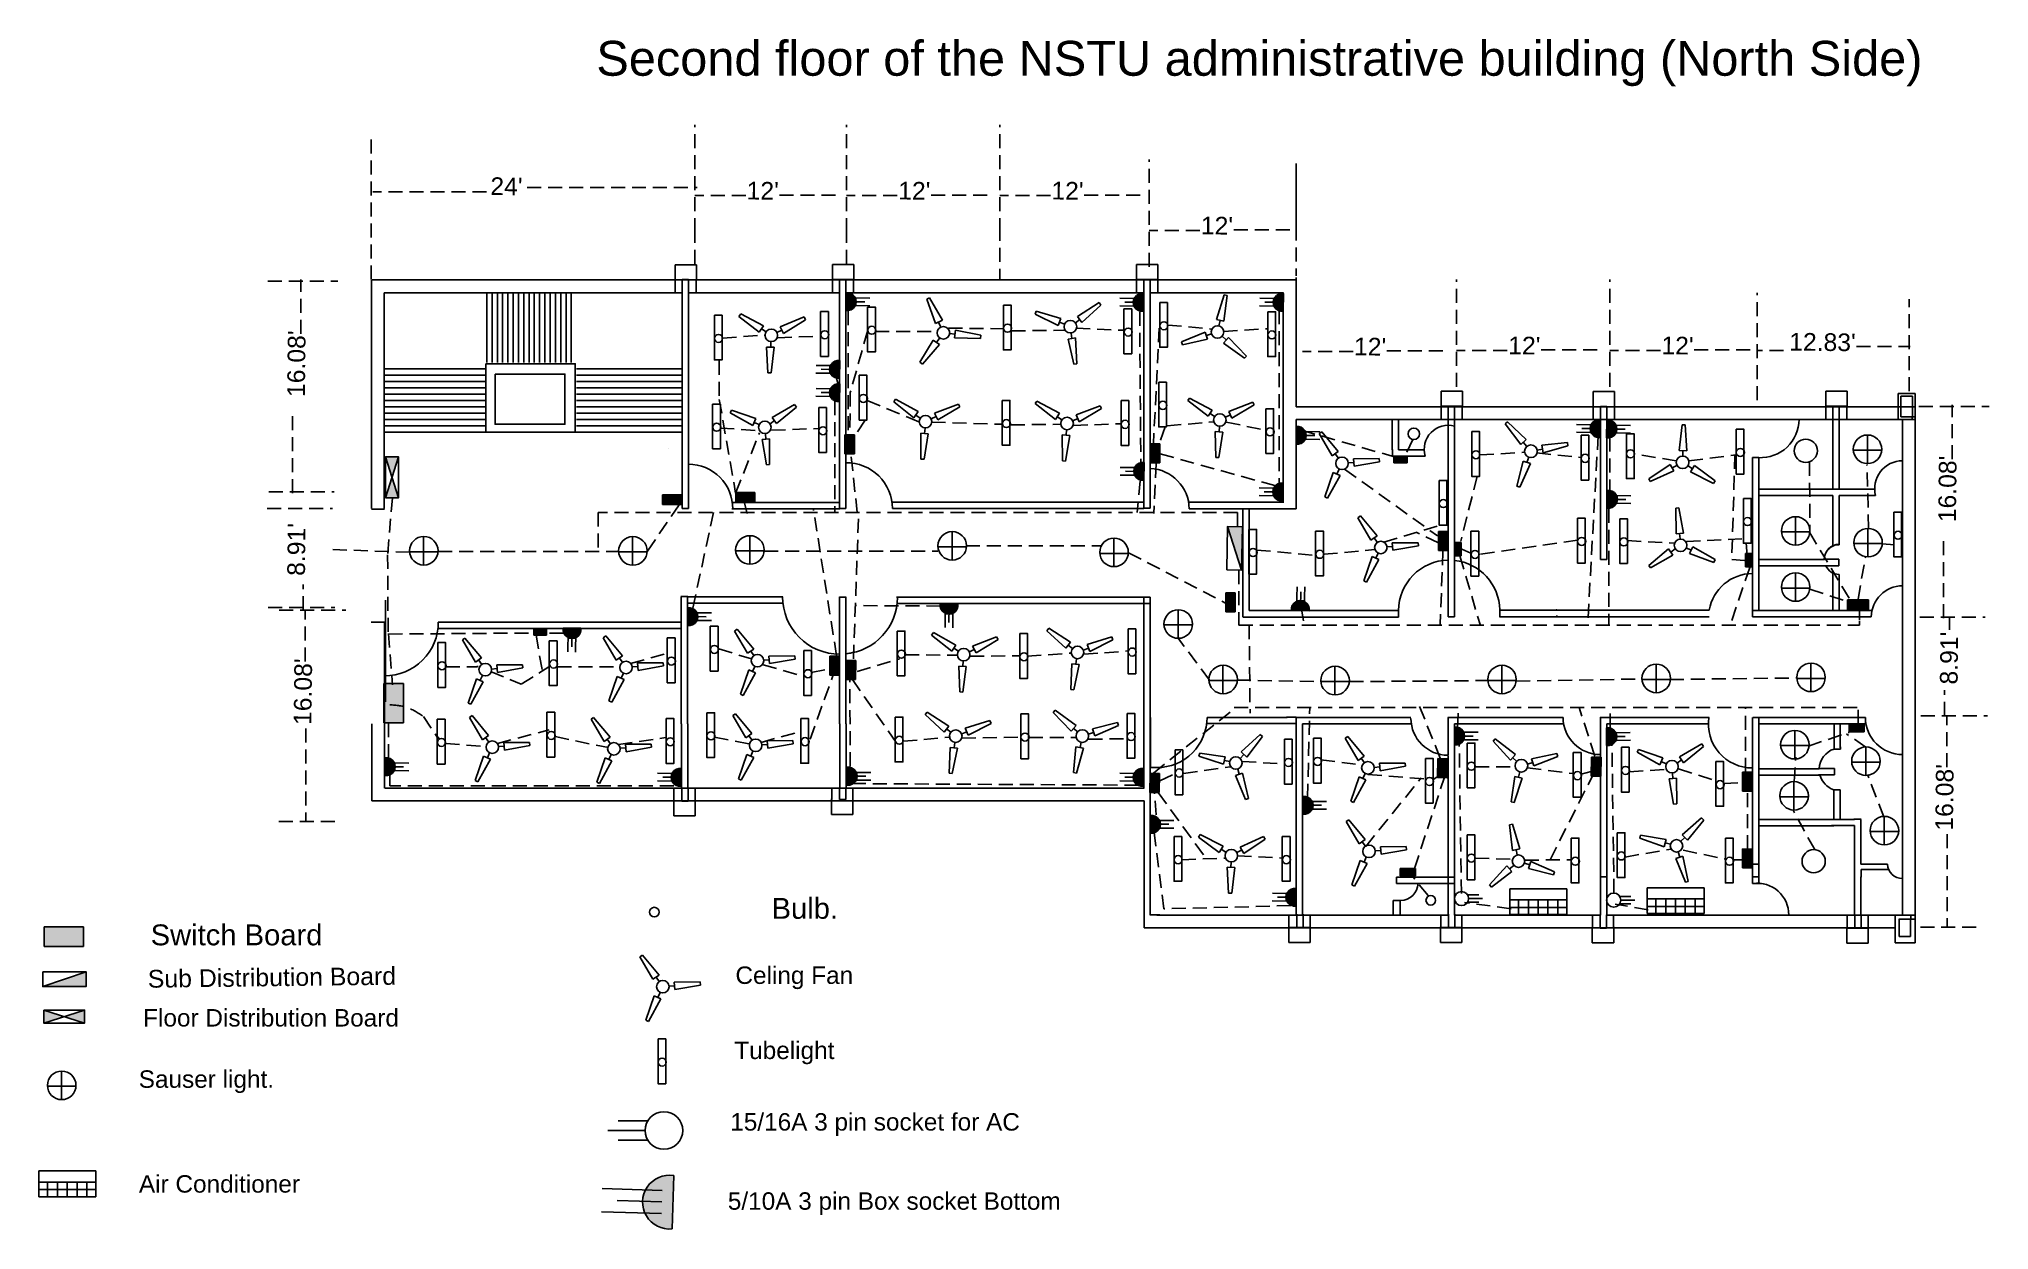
# Model space of a CAD drawing. Header units: inches. Extents: x -108725 to 248323, y -245206 to 152135.
# Drawn here: x -1626 to 220, y -273 to 854 of the extents above; entities that cross this region are included whole.
import ezdxf

# ---------------------------------------------------------------- set-up
doc = ezdxf.new("R2010")
doc.units = ezdxf.units.IN
doc.header["$MEASUREMENT"] = 0
doc.linetypes.add('HIDDEN', pattern=[0.375, 0.25, -0.125])
doc.layers.add('E. Fixture', color=4, linetype='Continuous', lineweight=25)
doc.layers.add('SYMS', color=7, linetype='Continuous')
doc.layers.add('wire', color=3, linetype='HIDDEN')
doc.styles.get("Standard").update_dxf_attribs({"font": 'arial.ttf'})

msp = doc.modelspace()

# ---------------------------------------------------------------- texts
at = {"layer": 'wire', "ltscale": 53}
msp.add_text('Sub Distribution Board ', height=16.817, rotation=0.6924, dxfattribs=at).set_placement((-1522.9, -44.2))
for s, p in [('Celing Fan', (-966.7, -40.6)), ('Floor Distribution Board', (-1527.4, -80.9)), ('Tubelight', (-967.8, -111.7)), ('Sauser light.', (-1531.6, -138.9)), ('15/16A 3 pin socket for AC ', (-971.6, -179.4)), ('Air Conditioner', (-1531.4, -238.1)), ('5/10A 3 pin Box socket Bottom ', (-973.9, -254.3))]:
    msp.add_text(s, height=16.5, dxfattribs=at).set_placement(p)
at = {"layer": 'wire', "ltscale": 53, "attachment_point": 1}
for s, width, gutter_width, insert, char_height in [('Second floor of the NSTU administrative building (North Side)', 1329.595, 55, (-1098.4, 851.9), 33), ('Bulb.', 334, 1, (-932.5, 40.8), 19.76), ('Switch Board', 334, 1, (-1520.3, 15.7), 19.759)]:
    msp.add_mtext_dynamic_manual_height_columns(s, width=width, gutter_width=gutter_width, heights=[0], dxfattribs=dict(at, insert=insert, char_height=char_height))
at = {"layer": 'wire', "ltscale": 53, "char_height": 16.73, "attachment_point": 1}
for s, insert, rotation in [("24' ", (-1198.6, 722.8), 359.3338), ("12' ", (-956, 718.6), 359.3338), ("12' ", (-812.5, 718.6), 359.3338), ("12' ", (-667.5, 718.6), 359.3338), ("12' ", (-526, 685.6), 359.3338), ("16.08' ", (-1391.1, 515), 89.3338), ("12.83' ", (31, 575.6), 359.3338), ("12' ", (-381, 571.1), 359.3338), ("12' ", (-235, 572.1), 359.3338), ("12' ", (-90, 572.1), 359.3338), ("16.08' ", (171.9, 396.5), 89.3338), ("8.91' ", (-1391, 345.7), 89.3338), ("8.91' ", (173.5, 242.9), 89.3338), ("16.08' ", (-1384.9, 204.6), 89.3338), ("16.08' ", (169.1, 104.6), 89.3338)]:
    msp.add_mtext_dynamic_manual_height_columns(s, width=45.5, gutter_width=55, heights=[22], dxfattribs=dict(at, insert=insert, rotation=rotation))

# ---------------------------------------------------------------- blocks, each defined once
blk = doc.blocks.new('S')
at = {"layer": 'E. Fixture'}
for p, q in [((27102.5, -3564.5), (27101.4, -3580.7)), ((27104.4, -3564.5), (27102.5, -3564.5)), ((27104.4, -3564.5), (27106.1, -3580.6)), ((27106.1, -3580.6), (27101.4, -3580.7)), ((27103.5, -3584.1), (27103.5, -3580.7)), ((27082.5, -3599), (27095.8, -3589.7)), ((27083.5, -3600.7), (27098.2, -3593.8)), ((27095.8, -3589.7), (27098.2, -3593.8)), ((27100, -3590.1), (27097, -3591.8)), ((27106.9, -3590.1), (27109.9, -3591.8)), ((27111.1, -3589.7), (27108.7, -3593.8)), ((27123.4, -3600.7), (27108.7, -3593.8)), ((27124.4, -3599), (27111.1, -3589.7)), ((27082.5, -3599), (27083.5, -3600.7)), ((27124.4, -3599), (27123.4, -3600.7))]:
    blk.add_line(p, q, dxfattribs=at)
blk.add_circle((27103.5, -3588.1), 3.94, dxfattribs=at)
blk = doc.blocks.new('WDDOT')
for radius in [0.03, 0.0187, 0.00929]:
    blk.add_circle((0, 0), radius)
blk = doc.blocks.new('t')
at = {"layer": 'E. Fixture'}
blk.add_hatch(color=7, dxfattribs=at).paths.add_polyline_path([(26239.88, -3590.47), (26239.88, -3593.47), (26245.88, -3593.47), (26245.88, -3590.47)])
at = {"layer": 'E. Fixture', "color": 7}
for p, q in [((26239.88, -3590.47), (26239.88, -3593.47)), ((26245.88, -3590.47), (26239.88, -3590.47)), ((26245.88, -3593.47), (26245.88, -3590.47)), ((26239.88, -3593.47), (26245.88, -3593.47))]:
    blk.add_line(p, q, dxfattribs=at)
blk = doc.blocks.new('C')
at = {"layer": 'E. Fixture'}
blk.add_hatch(color=256, dxfattribs=at).paths.add_polyline_path([(27131.11, -3595.1), (27140.34, -3595.1), (27140.34, -3591.94)])
blk.add_line((27140.34, -3591.94), (27131.11, -3595.1), dxfattribs=at)
blk.add_lwpolyline([(27131.11, -3591.94), (27140.34, -3591.94), (27140.34, -3595.1), (27131.11, -3595.1), (27131.11, -3591.94)], dxfattribs=at)
blk = doc.blocks.new('P')
at = {"layer": 'E. Fixture'}
h = blk.add_hatch(color=256, dxfattribs=at)
h.paths.add_polyline_path([(27133.98, -3585.76), (27139.76, -3587.62), (27139.76, -3583.91)])
h.paths.add_polyline_path([(27133.98, -3585.76), (27128.2, -3583.91), (27128.2, -3587.62)])
for p, q in [((27139.76, -3583.91), (27128.2, -3587.62)), ((27128.2, -3583.91), (27139.76, -3587.62))]:
    blk.add_line(p, q, dxfattribs=at)
blk.add_lwpolyline([(27128.2, -3583.91), (27139.76, -3583.91), (27139.76, -3587.62), (27128.2, -3587.62), (27128.2, -3583.91)], dxfattribs=at)
blk = doc.blocks.new('05')
at = {"layer": 'E. Fixture'}
blk.add_hatch(color=256, dxfattribs=at).paths.add_polyline_path([(27124.32, -3822.56), (27124.32, -3814.56, 1.138442)])
for p, q in [((27122.65, -3816.83), (27113.67, -3816.83)), ((27124.32, -3822.56), (27124.32, -3814.56)), ((27122.65, -3820.28), (27113.67, -3820.28)), ((27122.65, -3818.56), (27115.97, -3818.56))]:
    blk.add_line(p, q, dxfattribs=at)
blk.add_arc((27123.8, -3818.56), 4.03, 82.5917, 277.4083, dxfattribs=at)

# ---------------------------------------------------------------- linework, layer by layer
at = {"ltscale": 53}
for p, q in [((-1023.8, 625), (-1023.8, 640.1)), ((-1023.8, 640.1), (-1003.6, 640.1)), ((-1003.6, 640.1), (-1003.6, 625.3)), ((-874.9, 625.1), (-874.9, 640.2)), ((-874.9, 640.2), (-854.6, 640.2)), ((-854.6, 640.2), (-854.6, 625.4)), ((-586.9, 625.1), (-586.9, 640.3)), ((-586.9, 640.3), (-566.7, 640.3)), ((-566.7, 640.3), (-566.7, 625.5)), ((-1023.8, 613.9), (-1023.8, 625.9)), ((-1023.8, 625.9), (-1003.6, 625.9)), ((-1011.1, 626), (-1017.1, 626)), ((-1017.1, 626), (-1017.1, 613.4)), ((-1011.1, 613.4), (-1011.1, 626)), ((-1003.8, 613.9), (-1003.8, 625.9)), ((-874.9, 614), (-874.9, 626)), ((-874.9, 626), (-854.6, 626)), ((-862.1, 626.1), (-868.2, 626.1)), ((-868.2, 626.1), (-868.2, 613.5)), ((-862.1, 613.5), (-862.1, 626.1)), ((-854.9, 614), (-854.9, 626)), ((-586.9, 614.1), (-586.9, 626.1)), ((-586.9, 626.1), (-566.7, 626.1)), ((-574.2, 626.1), (-580.2, 626.1)), ((-580.2, 626.1), (-580.2, 613.5)), ((-574.2, 613.5), (-574.2, 626.1)), ((-566.9, 614.1), (-566.9, 626.1)), ((-298.7, 505.1), (-298.7, 520.3)), ((-298.7, 520.3), (-278.4, 520.3)), ((-278.4, 520.3), (-278.4, 505.5)), ((-154.6, 504.8), (-154.6, 520)), ((-154.6, 520), (-134.4, 520)), ((-134.4, 520), (-134.4, 505.1)), ((65.4, 505.3), (65.4, 520.4)), ((65.4, 520.4), (85.6, 520.4)), ((85.6, 520.4), (85.6, 505.6)), ((150.1, 518.2), (133.9, 518.2)), ((133.9, 518.2), (133.9, 502.8)), ((150.1, 504.9), (150.1, 518.2)), ((-298.6, 494.1), (-298.6, 506.1)), ((-298.6, 506.1), (-278.4, 506.1)), ((-285.9, 506.1), (-292, 506.1)), ((-292, 506.1), (-292, 493.6)), ((-285.9, 493.6), (-285.9, 506.1)), ((-278.6, 494.1), (-278.6, 506.1)), ((-154.6, 493.7), (-154.6, 505.7)), ((-154.6, 505.7), (-134.4, 505.7)), ((-141.9, 505.8), (-147.9, 505.8)), ((-147.9, 505.8), (-147.9, 493.2)), ((-141.9, 493.2), (-141.9, 505.8)), ((-134.6, 493.7), (-134.6, 505.7)), ((65.4, 494.2), (65.4, 506.2)), ((65.4, 506.2), (85.6, 506.2)), ((78.1, 506.3), (72.1, 506.3)), ((72.1, 506.3), (72.1, 493.7)), ((78.1, 493.7), (78.1, 506.3)), ((85.4, 494.2), (85.4, 506.2)), ((118.8, 505.4), (119.6, 505.4)), ((133.9, 509), (133.9, 493.6)), ((147.7, 515.5), (136.6, 515.5)), ((136.6, 515.5), (136.6, 496)), ((147.7, 515.6), (147.7, 496)), ((-345, 493.6), (-345, 464.9)), ((-339, 493.6), (-339, 464.9)), ((136.6, 496), (147.9, 496)), ((138.1, 493.6), (150.1, 493.6)), ((147.4, 493.6), (147.4, 496.1)), ((150.1, 493.6), (147.4, 493.6)), ((147.5, 493.7), (150.1, 493.7)), ((147.8, 496), (150.1, 496)), ((150.1, 493.7), (150.1, 496.1)), ((150.1, 496), (150.1, 493.6)), ((-344.8, 465.3), (-344.8, 459)), ((-339, 464.9), (-315.3, 464.9)), ((-315.3, 464.9), (-314.6, 464.9)), ((104.8, 464.5), (91.6, 464.5)), ((91.6, 464.5), (118.6, 464.5)), ((104.9, 478.9), (104.9, 451.9)), ((-337.3, 459), (-345, 459)), ((-339, 458.9), (-315.3, 458.9)), ((-315.3, 458.9), (-313.7, 458.9)), ((2.1, 457.5), (-3.9, 457.5)), ((-3.9, 457.5), (-3.9, 457.5)), ((111.6, 427.6), (111.8, 427.6)), ((-1311.1, 408.7), (-1299, 408.7)), ((-1017.1, 409.4), (-1011.1, 409.4)), ((-868, 415), (-970, 415)), ((-868, 409), (-970, 409)), ((-868.1, 409.2), (-862.2, 409.2)), ((-580.1, 415.3), (-818.5, 415.3)), ((-580.1, 409.3), (-818, 409.3)), ((-580.2, 409.5), (-574.1, 409.5)), ((-574.1, 415.2), (-574.1, 409.5)), ((-447.7, 415.4), (-537.7, 415.4)), ((-531.8, 409.1), (-537.1, 409.1)), ((-436, 409.1), (-532, 409.1)), ((-486.3, 306.7), (-486.3, 408.8)), ((-480.3, 312.7), (-480.3, 408.8)), ((72.2, 421.6), (72.2, 373.6)), ((72.2, 373.6), (72.2, 410.1)), ((72.2, 410.1), (72.2, 397.9)), ((78.2, 421.6), (78.2, 375.1)), ((78.2, 375.1), (78.2, 410.1)), ((111.6, 421.6), (112.6, 421.6)), ((36.9, 401.6), (36.9, 374.6)), ((105.3, 390.5), (105.3, 363.5)), ((-1261.9, 382.8), (-1261.9, 355.8)), ((-1064, 382.7), (-1064, 355.7)), ((-953.1, 383.6), (-953.1, 356.6)), ((-761.7, 373.1), (-774.9, 373.1)), ((-774.9, 373.1), (-747.9, 373.1)), ((-761.6, 387.5), (-761.6, 360.5)), ((-608.4, 381.3), (-608.4, 354.3)), ((36.8, 387.2), (23.6, 387.2)), ((23.6, 387.2), (50.6, 387.2)), ((105.3, 376.1), (92.1, 376.1)), ((92.1, 376.1), (119, 376.1)), ((-1261.9, 368.4), (-1275.1, 368.4)), ((-1275.1, 368.4), (-1248.2, 368.4)), ((-1064, 368.2), (-1077.2, 368.2)), ((-1077.2, 368.2), (-1050.3, 368.2)), ((-953.1, 369.2), (-966.4, 369.2)), ((-966.4, 369.2), (-939.4, 369.2)), ((-608.5, 366.8), (-621.7, 366.8)), ((-621.7, 366.8), (-594.7, 366.8)), ((-141.9, 361.1), (-147.9, 361.1)), ((64.3, 361.3), (77.9, 361.3)), ((77.9, 355.2), (65.2, 355.2)), ((77.9, 361.3), (77.9, 355.2)), ((138.1, 306.6), (138.1, 354.6)), ((138.2, 305.5), (138.2, 353.5)), ((-4, 306.7), (-4, 348.7)), ((36.8, 334.1), (23.6, 334.1)), ((23.6, 334.1), (50.6, 334.1)), ((36.9, 348.5), (36.9, 321.5)), ((-1018.5, 326.1), (-1011.8, 326.1)), ((-1017.6, 325.9), (-1017.6, 325.9)), ((-1012.1, 325.8), (-921.9, 325.8)), ((-1012.1, 319.8), (-921.7, 319.8)), ((-868.1, 325.5), (-862.3, 325.5)), ((-574.1, 325.3), (-814.1, 325.3)), ((-574.1, 319.3), (-814.1, 319.3)), ((-1311.6, 301.7), (-1298.3, 301.7)), ((-1299.2, 295.7), (-1299, 295.7)), ((-1248.3, 295.7), (-1018.1, 295.7)), ((-1248, 301.7), (-1018.1, 301.7)), ((-547.7, 299.1), (-560.9, 299.1)), ((-560.9, 299.1), (-534, 299.1)), ((-547.7, 313.5), (-547.7, 286.5)), ((-435.7, 306.6), (-486.4, 306.6)), ((-434.3, 312.7), (-480.3, 312.7)), ((-437.7, 306.5), (-338.9, 306.5)), ((-436.5, 312.7), (-338.9, 312.7)), ((-338.9, 312.8), (-338.9, 306.5)), ((-291.9, 312.7), (-291.9, 307)), ((-291.9, 307.5), (-291.9, 306.9)), ((-291.5, 306.9), (-291.9, 306.9)), ((-285.9, 306.9), (-291.8, 306.9)), ((-285.7, 313.1), (-285.9, 313.1)), ((-285.9, 312.7), (-285.9, 306.9)), ((-285.9, 306.9), (-285.9, 306.9)), ((-285.9, 306.9), (-285.9, 306.9)), ((-243.6, 313.1), (-44.9, 313.1)), ((-243.1, 313.4), (-243.1, 313.1)), ((-243.1, 313.2), (-243.1, 306.5)), ((-44.9, 313.1), (-243.1, 313.1)), ((-44.9, 306.9), (-243.1, 306.9)), ((-189.8, 307.4), (-188.4, 307.4)), ((-189.7, 313.4), (-189, 313.4)), ((-44.9, 313.1), (-44.8, 313.1)), ((-44.9, 312.6), (-44.8, 312.6)), ((-3.5, 306.9), (-4, 306.9)), ((3.1, 312.7), (-3.9, 312.7)), ((3.1, 306.7), (-3.9, 306.7)), ((2.1, 312.7), (108.1, 312.7)), ((2.1, 306.7), (108.1, 306.7)), ((107.3, 306.7), (108.5, 306.7)), ((108.1, 312.7), (109.2, 312.7)), ((-505.2, 261), (-505.2, 234)), ((-399.2, 260), (-399.2, 233)), ((-241.2, 261), (-241.2, 234)), ((-95.2, 262), (-95.2, 235)), ((51.3, 263), (51.3, 236)), ((-505.2, 246.6), (-518.4, 246.6)), ((-518.4, 246.6), (-491.5, 246.6)), ((-399.2, 245.6), (-412.4, 245.6)), ((-412.4, 245.6), (-385.5, 245.6)), ((-241.2, 246.6), (-254.4, 246.6)), ((-254.4, 246.6), (-227.5, 246.6)), ((-95.2, 247.6), (-108.4, 247.6)), ((-108.4, 247.6), (-81.5, 247.6)), ((51.3, 248.6), (38.1, 248.6)), ((38.1, 248.6), (65, 248.6)), ((-574, 211.5), (-574.1, 211.5)), ((-573.8, 211.6), (-573.8, 163.6)), ((-471.3, 211.7), (-520.2, 211.7)), ((-520.2, 211.7), (-519.8, 211.7)), ((-471.5, 211.7), (-471.3, 211.7)), ((-437, 205.9), (-436, 205.9)), ((73.4, 205), (73.4, 182.7)), ((79.2, 182.7), (79.2, 205.4)), ((103.1, 211.6), (103.1, 211.6)), ((36.1, 184.9), (22.8, 184.9)), ((22.8, 184.9), (49.8, 184.9)), ((36.1, 199.3), (36.1, 172.3)), ((73.4, 182.8), (73.4, 181.7)), ((103.3, 169.3), (90.1, 169.3)), ((90.1, 169.3), (117, 169.3)), ((103.3, 183.7), (103.3, 156.7)), ((-567.7, 164.1), (-573.7, 164.1)), ((35.3, 150.9), (35.3, 123.9)), ((58.2, 163.2), (73.6, 163.2)), ((73.6, 157.2), (58.5, 157.2)), ((73.6, 163.2), (73.6, 157.2)), ((-1004.9, 132.6), (-1035.1, 132.6)), ((-1025.1, 118.4), (-1025.1, 133.2)), ((-1024.9, 144.6), (-1024.9, 132.6)), ((-1022.9, 144.6), (-1004.9, 144.6)), ((-1020.9, 144.6), (-1020.9, 144.6)), ((-1017.6, 145.1), (-1017.6, 132.5)), ((-1017.6, 132.5), (-1011.6, 132.5)), ((-1016.9, 144.6), (-1016.9, 144.6)), ((-1012.9, 144.6), (-1012.9, 144.6)), ((-1011.6, 132.5), (-1011.6, 145.1)), ((-1008.9, 144.6), (-1008.9, 144.6)), ((-1004.9, 144.6), (-1004.9, 132.6)), ((-1004.9, 133.5), (-1004.9, 118.4)), ((-875.8, 119.9), (-875.8, 134.7)), ((-875.6, 144.6), (-875.6, 134.1)), ((-868.3, 144.6), (-868.3, 134.1)), ((-868.3, 134.1), (-862.3, 134.1)), ((-862.3, 134.1), (-862.3, 144.6)), ((-855.6, 144.6), (-855.6, 134.1)), ((-855.6, 135.1), (-855.6, 119.9)), ((35.3, 136.5), (22.1, 136.5)), ((22.1, 136.5), (49, 136.5)), ((73, 143.2), (79.1, 143.2)), ((-1004.9, 118.4), (-1025.1, 118.4)), ((-855.6, 119.9), (-875.8, 119.9)), ((70.7, 115.1), (92.8, 115.1)), ((92.1, 115.2), (98.9, 115.2)), ((98.8, 115.1), (98.8, 72.6)), ((120.8, 118), (120.8, 91)), ((71, 109.2), (92.8, 109.2)), ((92.8, 109.2), (92.8, 24.6)), ((120.8, 103.6), (107.6, 103.6)), ((107.6, 103.6), (134.5, 103.6)), ((-335, 60.5), (-341, 60.5)), ((-341, 60.5), (-336.5, 60.5)), ((-341, 54.5), (-341, 60.5)), ((-287, 60.5), (-335, 60.5)), ((-335, 60.5), (-287, 60.5)), ((-287.5, 60.5), (-285.9, 60.5)), ((98.8, 60.6), (98.8, 24.6)), ((98.9, 60.4), (98.9, 67.7)), ((98.9, 67.7), (123.4, 67.7)), ((123.9, 72.6), (122, 72.6)), ((123.4, 67.7), (123.9, 67.7)), ((123.9, 67.7), (123.9, 67.7)), ((123.9, 67.7), (123.9, 67.7)), ((123.9, 67.7), (125, 67.7)), ((-344, 25.5), (-344, 38.5)), ((-344, 38.5), (-337.5, 38.5)), ((-334, 54.5), (-341, 54.5)), ((-337.5, 38.5), (-337.5, 25)), ((-335, 54.5), (-287, 54.5)), ((-287.5, 54.5), (-285.9, 54.5)), ((-442.7, 24.9), (-442.7, 12.9)), ((-435.4, 25.5), (-435.4, 12.9)), ((-429.4, 12.9), (-429.4, 25.5)), ((-422.7, 24.9), (-422.7, 12.9)), ((-299, 24.9), (-299, 12.9)), ((-291.7, 25.5), (-291.7, 12.9)), ((-285.7, 12.9), (-285.7, 25.5)), ((-279, 24.9), (-279, 12.9)), ((-155.4, 24.4), (-155.4, 12.4)), ((-148.1, 24.9), (-148.1, 12.3)), ((-142.1, 12.3), (-142.1, 24.9)), ((-135.4, 24.4), (-135.4, 12.4)), ((85.7, 24.2), (85.7, 12.2)), ((92.8, 24.6), (115, 24.6)), ((92.9, 24.8), (92.9, 12.2)), ((99, 12.2), (99, 24.8)), ((105.7, 24.2), (105.7, 12.2)), ((131.2, -1.6), (131.2, 24.6)), ((131.2, 24.6), (144.8, 24.6)), ((134.9, 4.4), (134.9, 20.9)), ((135.1, 20.7), (145.6, 20.7)), ((137.1, 24.6), (150.1, 24.6)), ((145.6, 20.7), (145.6, 4.4)), ((146, 24.6), (146, 20.7)), ((146, 20.7), (150.1, 20.7)), ((150.1, 24.6), (150.1, -1.6)), ((150.1, 20.7), (150.1, 24.6)), ((-442.9, -1.3), (-442.9, 13.5)), ((-422.7, 12.9), (-442.9, 12.9)), ((-435.4, 12.9), (-429.4, 12.9)), ((-422.7, 13.9), (-422.7, -1.3)), ((-299.2, -1.3), (-299.2, 13.5)), ((-279, 12.9), (-299.2, 12.9)), ((-291.7, 12.9), (-285.7, 12.9)), ((-279, 13.9), (-279, -1.3)), ((-155.6, -1.8), (-155.6, 13)), ((-135.4, 12.4), (-155.6, 12.4)), ((-148.1, 12.3), (-142.1, 12.3)), ((-135.3, 13.3), (-135.3, -1.8)), ((85.4, -2), (85.4, 12.8)), ((105.7, 12.2), (85.4, 12.2)), ((92.9, 12.2), (99, 12.2)), ((105.7, 13.2), (105.7, -2)), ((145.6, 4.4), (134.9, 4.4)), ((-422.7, -1.3), (-442.9, -1.3)), ((-279, -1.3), (-299.2, -1.3)), ((-135.3, -1.8), (-155.6, -1.8)), ((105.7, -2), (85.4, -2)), ((150.1, -1.6), (131.2, -1.6)), ((-1604.7, -123.1), (-1604.7, -150.1)), ((-1604.7, -137.5), (-1617.9, -137.5)), ((-1617.9, -137.5), (-1591, -137.5))]:
    msp.add_line(p, q, dxfattribs=at)
for p, q in [((-1311.1, 625.4), (-1311.1, 409.4)), ((-436, 625.6), (-1311, 625.6)), ((-1299.1, 613.6), (-1299.1, 409.4)), ((-1017.1, 613.6), (-1299.1, 613.6)), ((-1202.1, 613.6), (-1202.1, 547.6)), ((-1197.1, 613.6), (-1197.1, 547.6)), ((-1197.1, 613.6), (-1197.1, 547.6)), ((-1192.1, 613.6), (-1192.1, 547.6)), ((-1187.1, 613.6), (-1187.1, 547.6)), ((-1182.1, 613.6), (-1182.1, 547.6)), ((-1177.1, 613.6), (-1177.1, 547.6)), ((-1172.1, 613.6), (-1172.1, 547.6)), ((-1167.1, 613.6), (-1167.1, 547.6)), ((-1162.1, 613.6), (-1162.1, 547.6)), ((-1157.1, 613.6), (-1157.1, 547.6)), ((-1152.1, 613.6), (-1152.1, 547.6)), ((-1147.1, 613.6), (-1147.1, 547.6)), ((-1142.1, 613.6), (-1142.1, 547.6)), ((-1137.1, 613.6), (-1137.1, 547.6)), ((-1137.1, 613.6), (-1137.1, 547.6)), ((-1137.1, 613.6), (-1137.1, 547.6)), ((-1132.1, 613.6), (-1132.1, 547.6)), ((-1127.1, 613.6), (-1127.1, 547.6)), ((-1122.1, 613.6), (-1122.1, 547.6)), ((-1017.1, 613.6), (-1017.1, 409.4)), ((-1011.1, 613.6), (-1011.1, 409.4)), ((-868.1, 613.6), (-1011.1, 613.6)), ((-868.1, 613.6), (-868.1, 409.4)), ((-862.1, 613.6), (-862.1, 409.4)), ((-580.1, 613.6), (-862.1, 613.6)), ((-580.1, 613.6), (-580.1, 409.4)), ((-447.9, 613.6), (-574.1, 613.6)), ((-574.1, 613.6), (-574.1, 415)), ((-448.1, 613.6), (-448.1, 415)), ((-447.9, 625.6), (-447.9, 625.6)), ((-435.9, 505.6), (-435.9, 625.6)), ((-1202.9, 541.6), (-1299.1, 541.6)), ((-1202.9, 535.6), (-1299.1, 535.6)), ((-1017.1, 541.6), (-1117.1, 541.6)), ((-1017.1, 535.6), (-1117.1, 535.6)), ((-1202.9, 529.6), (-1299.1, 529.6)), ((-1202.9, 523.6), (-1299.1, 523.6)), ((-1202.9, 517.6), (-1299.1, 517.6)), ((-1017.1, 529.6), (-1117.1, 529.6)), ((-1017.1, 523.6), (-1117.1, 523.6)), ((-1017.1, 517.6), (-1117.1, 517.6)), ((-1202.9, 511.6), (-1299.1, 511.6)), ((-1202.9, 505.6), (-1299.1, 505.6)), ((-1202.9, 499.6), (-1299.1, 499.6)), ((-1017.1, 511.6), (-1117.1, 511.6)), ((-1017.1, 505.6), (-1117.1, 505.6)), ((-1017.1, 499.6), (-1117.1, 499.6)), ((-289.5, 505.6), (-436, 505.6)), ((-435.8, 505.6), (-435.9, 505.6)), ((150.1, 505.6), (-291.9, 505.6)), ((-291.9, 505.6), (-291.9, 505.6)), ((-147.9, 505.6), (-147.9, 505.6)), ((-3.9, 505.6), (-3.9, 505.6)), ((72.1, 505.6), (72.1, 505.6)), ((78.1, 505.6), (78.1, 505.6)), ((138.1, 505.6), (138.1, 505.6)), ((150.1, 12.6), (150.1, 505.6)), ((-1202.9, 493.6), (-1299.1, 493.6)), ((-1202.9, 487.6), (-1299.1, 487.6)), ((-1017.1, 481.6), (-1299.1, 481.6)), ((-1202.1, 481.6), (-1202.1, 481.5)), ((-1197.1, 481.6), (-1197.1, 481.5)), ((-1197.1, 481.6), (-1197.1, 481.5)), ((-1192.1, 481.6), (-1192.1, 481.5)), ((-1187.1, 481.6), (-1187.1, 481.5)), ((-1182.1, 481.6), (-1182.1, 481.5)), ((-1177.1, 481.6), (-1177.1, 481.5)), ((-1172.1, 481.6), (-1172.1, 481.5)), ((-1167.1, 481.6), (-1167.1, 481.5)), ((-1162.1, 481.6), (-1162.1, 481.5)), ((-1157.1, 481.6), (-1157.1, 481.5)), ((-1152.1, 481.6), (-1152.1, 481.5)), ((-1147.1, 481.6), (-1147.1, 481.5)), ((-1142.1, 481.6), (-1142.1, 481.5)), ((-1137.1, 481.6), (-1137.1, 481.5)), ((-1137.1, 481.6), (-1137.1, 481.5)), ((-1137.1, 481.6), (-1137.1, 481.5)), ((-1132.1, 481.6), (-1132.1, 481.5)), ((-1127.1, 481.6), (-1127.1, 481.5)), ((-1122.1, 481.6), (-1122.1, 481.5)), ((-1017.1, 493.6), (-1117.1, 493.6)), ((-1017.1, 487.6), (-1117.1, 487.6)), ((-436, 493.6), (-436, 409.1)), ((-289.5, 493.6), (-436, 493.6)), ((138.1, 493.6), (-291.9, 493.6)), ((-291.9, 312.6), (-291.9, 493.6)), ((-285.9, 312.6), (-285.9, 493.6)), ((-147.9, 361.1), (-147.9, 493.6)), ((-141.9, 361.1), (-141.9, 493.6)), ((72.1, 427.6), (72.1, 493.6)), ((78.1, 427.6), (78.1, 493.6)), ((138.1, 312.6), (138.1, 493.6)), ((150.1, 493.6), (150.1, 493.6)), ((-3.9, 312.6), (-3.9, 457.5)), ((2.1, 312.6), (2.1, 457.5)), ((111.6, 427.6), (2.1, 427.6)), ((72.1, 421.6), (2.1, 421.6)), ((111.6, 421.6), (78.1, 421.6)), ((150.1, 409.6), (150.1, 409.6)), ((64.2, 361.1), (2.1, 361.1)), ((65.4, 355.1), (2.1, 355.1)), ((150.1, 361.1), (150.1, 361.1)), ((72.1, 312.7), (72.1, 348.3)), ((78.1, 312.7), (78.1, 346.9)), ((-1298, 226.5), (-1298, 322.5)), ((-1018.1, 205.7), (-1018.1, 325.7)), ((-1012.1, 205.7), (-1012.1, 325.7)), ((-868.1, 205.7), (-868.1, 325.7)), ((-862.1, 205.7), (-862.1, 325.7)), ((-580.1, 205.7), (-580.1, 325.7)), ((-574.1, 325.3), (-574.1, 121.2)), ((-1299, 205.7), (-1299, 301.7)), ((-147.9, 312.6), (-147.9, 313.1)), ((-141.9, 312.6), (-141.9, 313.1)), ((138.1, 24.6), (138.1, 306.6)), ((-1310.9, 144.6), (-1310.9, 205.6)), ((-1298.9, 144.6), (-1298.9, 205.6)), ((-1017.9, 144.6), (-1017.9, 205.6)), ((-1011.9, 144.6), (-1011.9, 205.6)), ((-867.9, 144.6), (-867.9, 205.6)), ((-861.9, 144.6), (-861.9, 205.6)), ((-580.2, 205.4), (-580.2, 144.7)), ((-574, 205.8), (-574.1, 205.8)), ((-470.9, 205.8), (-520.6, 205.8)), ((-463.5, 205.9), (-476.5, 205.9)), ((-471.5, 211.7), (-444.4, 211.7)), ((-468.9, 205.9), (-436.1, 205.9)), ((-436.1, 205.9), (-463.5, 205.9)), ((-436, 211.8), (-445.1, 211.8)), ((-435.9, 211.8), (-436.1, 211.8)), ((-435.9, 210.8), (-435.9, 211.8)), ((-429.9, 211.6), (-435.9, 211.6)), ((-435.9, 175.6), (-435.9, 210.9)), ((-435.9, 24.6), (-435.9, 205.6)), ((-429.9, 211.6), (-327.4, 211.6)), ((-429.9, 24.6), (-429.9, 205.6)), ((-326.9, 205.6), (-429.9, 205.6)), ((-285.9, 211.7), (-292.3, 211.7)), ((-292, 211.1), (-292, 211.7)), ((-292, 175.9), (-292, 211.2)), ((-291.9, 205.6), (-292, 205.6)), ((-286.2, 211.7), (-183.2, 211.7)), ((-285.9, 24.6), (-285.9, 205.6)), ((-182.7, 205.6), (-285.9, 205.6)), ((-141.8, 211.6), (-148, 211.6)), ((-147.9, 176.6), (-147.9, 211.9)), ((-147.9, 24.6), (-147.9, 205.6)), ((-147.9, 205.6), (-147.9, 205.6)), ((-141.9, 211.6), (-45.9, 211.6)), ((-141.9, 24.6), (-141.9, 205.6)), ((-141.9, 205.6), (-45.9, 205.6)), ((-45.9, 211.6), (-44.8, 211.6)), ((-3.9, 205.7), (-3.9, 211.7)), ((-3.9, 205.7), (-3.9, 205.6)), ((-3.9, 54.6), (-3.9, 205.6)), ((-3.9, 205.6), (-3.9, 157.6)), ((-3.9, 205.6), (-3.8, 205.6)), ((2.3, 211.5), (-3.6, 211.5)), ((2.1, 211.6), (103.1, 211.6)), ((2.1, 205.6), (2.1, 211.6)), ((2.1, 211.6), (2.1, 211.6)), ((2.1, 54.6), (2.1, 205.6)), ((2.1, 205.6), (103.1, 205.6)), ((103.1, 211.6), (103.1, 205.6)), ((-292.1, 175.4), (-292.1, 24.4)), ((138.1, 176.5), (138.1, 158)), ((2.1, 163.1), (59.3, 163.1)), ((2.1, 157.1), (59.3, 157.1)), ((-1310.8, 144.6), (-1310.9, 144.6)), ((-1310.8, 144.6), (-1310.9, 144.6)), ((-579.9, 132.6), (-1310.9, 132.6)), ((-1310.8, 132.7), (-1310.8, 144.8)), ((-1304.9, 132.6), (-1304.9, 132.6)), ((-1298.7, 144.8), (-1298.7, 144.6)), ((-579.9, 144.6), (-1298.7, 144.6)), ((-1298.7, 132.6), (-1298.7, 132.5)), ((-591.9, 132.6), (-591.9, 132.6)), ((-579.9, 144.6), (-579.9, 144.6)), ((-579.9, 12.6), (-579.9, 132.6)), ((73.1, 115.1), (73.1, 143.2)), ((79.1, 115.1), (79.1, 143.2)), ((-574.1, 121.8), (-574.1, 24.8)), ((2.1, 115.1), (73.1, 115.1)), ((79.1, 115.1), (79.1, 115.1)), ((2.1, 109.1), (73.1, 109.1)), ((-579.9, 60.6), (-579.9, 60.6)), ((-141.9, 60.6), (-147.9, 60.6)), ((2.1, 72.6), (-3.9, 72.6)), ((2.1, 60.6), (-3.9, 60.6)), ((123.2, 72.6), (98.8, 72.6)), ((-579.9, 54.6), (-579.9, 54.6)), ((4.3, 54.6), (-3.9, 54.6)), ((-579.9, 24.6), (-579.9, 24.6)), ((-565.1, 24.8), (-574.4, 24.8)), ((-291.9, 24.6), (-567.9, 24.6)), ((-147.9, 24.6), (-285.9, 24.6)), ((138.1, 24.6), (-141.9, 24.6)), ((131.2, 12.6), (-579.9, 12.6)), ((-567.9, 12.6), (-567.9, 12.6)), ((-435.9, 12.6), (-435.9, 12.6)), ((-291.9, 12.6), (-291.9, 12.6)), ((-147.9, 12.6), (-147.9, 12.6)), ((-3.9, 12.6), (-3.9, 12.6)), ((78.1, 12.6), (78.1, 12.6))]:
    msp.add_line(p, q)
for points in [[(-986.6, 592.2), (-979.3, 592.2), (-979.3, 549.9), (-986.6, 549.9)], [(-886.1, 595.7), (-878.7, 595.7), (-878.7, 553.3), (-886.1, 553.3)], [(-841.6, 599.9), (-834.2, 599.9), (-834.2, 557.5), (-841.6, 557.5)], [(-713, 601.9), (-705.7, 601.9), (-705.7, 559.5), (-713, 559.5)], [(-598.9, 598.2), (-591.5, 598.2), (-591.5, 555.8), (-598.9, 555.8)], [(-565.1, 604.2), (-557.7, 604.2), (-557.7, 561.9), (-565.1, 561.9)], [(-462.8, 595.5), (-455.4, 595.5), (-455.4, 553.1), (-462.8, 553.1)], [(-1202.9, 546.3), (-1118.4, 546.3), (-1118.4, 481.5), (-1202.9, 481.5)], [(-1194.2, 536.5), (-1128.2, 536.5), (-1128.2, 489.1), (-1194.2, 489.1)], [(-849.5, 535.4), (-842.2, 535.4), (-842.2, 493), (-849.5, 493)], [(-566, 528.9), (-558.7, 528.9), (-558.7, 486.5), (-566, 486.5)], [(-988.4, 508.2), (-981, 508.2), (-981, 465.9), (-988.4, 465.9)], [(-887.8, 504.8), (-880.5, 504.8), (-880.5, 462.4), (-887.8, 462.4)], [(-714.2, 511.6), (-706.8, 511.6), (-706.8, 469.2), (-714.2, 469.2)], [(-601.7, 511.4), (-594.4, 511.4), (-594.4, 469), (-601.7, 469)], [(-464.5, 503.8), (-457.2, 503.8), (-457.2, 461.4), (-464.5, 461.4)], [(-269.6, 482.1), (-262.3, 482.1), (-262.3, 439.7), (-269.6, 439.7)], [(-19.3, 484.3), (-12, 484.3), (-12, 441.9), (-19.3, 441.9)], [(-166.2, 478.7), (-158.9, 478.7), (-158.9, 436.3), (-166.2, 436.3)], [(-123.3, 480), (-115.9, 480), (-115.9, 437.6), (-123.3, 437.6)], [(-300.5, 435.9), (-293.2, 435.9), (-293.2, 393.5), (-300.5, 393.5)], [(-12.5, 418.9), (-5.2, 418.9), (-5.2, 376.5), (-12.5, 376.5)], [(-480.6, 389.6), (-473.3, 389.6), (-473.3, 347.2), (-480.6, 347.2)], [(-417.5, 387.9), (-410.1, 387.9), (-410.1, 345.5), (-417.5, 345.5)], [(-270.5, 387.8), (-263.1, 387.8), (-263.1, 345.4), (-270.5, 345.4)], [(-169.5, 400.1), (-162.2, 400.1), (-162.2, 357.7), (-169.5, 357.7)], [(-129.6, 399.6), (-122.3, 399.6), (-122.3, 357.3), (-129.6, 357.3)], [(130, 405.9), (137.3, 405.9), (137.3, 363.5), (130, 363.5)], [(-990.5, 297.9), (-983.2, 297.9), (-983.2, 255.5), (-990.5, 255.5)], [(-595, 295.4), (-587.7, 295.4), (-587.7, 253), (-595, 253)], [(-1248.4, 282.4), (-1241.1, 282.4), (-1241.1, 240), (-1248.4, 240)], [(-1142.9, 284.1), (-1135.5, 284.1), (-1135.5, 241.7), (-1142.9, 241.7)], [(-1031.3, 286.8), (-1023.9, 286.8), (-1023.9, 244.4), (-1031.3, 244.4)], [(-813.5, 293.4), (-806.2, 293.4), (-806.2, 251), (-813.5, 251)], [(-697.5, 290.9), (-690.2, 290.9), (-690.2, 248.5), (-697.5, 248.5)], [(-902, 274.8), (-894.7, 274.8), (-894.7, 232.5), (-902, 232.5)], [(-1249, 209.9), (-1241.6, 209.9), (-1241.6, 167.5), (-1249, 167.5)], [(-1145.1, 216.5), (-1137.7, 216.5), (-1137.7, 174.1), (-1145.1, 174.1)], [(-1032.4, 210.5), (-1025, 210.5), (-1025, 168.1), (-1032.4, 168.1)], [(-993.8, 216.1), (-986.5, 216.1), (-986.5, 173.7), (-993.8, 173.7)], [(-904.8, 210.6), (-897.4, 210.6), (-897.4, 168.2), (-904.8, 168.2)], [(-815.5, 211.9), (-808.2, 211.9), (-808.2, 169.5), (-815.5, 169.5)], [(-696.5, 214.9), (-689.2, 214.9), (-689.2, 172.5), (-696.5, 172.5)], [(-596, 215.4), (-588.7, 215.4), (-588.7, 173), (-596, 173)], [(-447, 190.9), (-439.7, 190.9), (-439.7, 148.5), (-447, 148.5)], [(-419.5, 191.9), (-412.2, 191.9), (-412.2, 149.5), (-419.5, 149.5)], [(-274, 187.4), (-266.7, 187.4), (-266.7, 145), (-274, 145)], [(-550.5, 180.9), (-543.2, 180.9), (-543.2, 138.5), (-550.5, 138.5)], [(-313.5, 172.9), (-306.2, 172.9), (-306.2, 130.5), (-313.5, 130.5)], [(-173.5, 178.4), (-166.2, 178.4), (-166.2, 136), (-173.5, 136)], [(-128, 183.4), (-120.7, 183.4), (-120.7, 141), (-128, 141)], [(-38.5, 169.9), (-31.2, 169.9), (-31.2, 127.5), (-38.5, 127.5)], [(-551.5, 98.9), (-544.2, 98.9), (-544.2, 56.5), (-551.5, 56.5)], [(-449, 98.9), (-441.7, 98.9), (-441.7, 56.5), (-449, 56.5)], [(-274, 100.4), (-266.7, 100.4), (-266.7, 58), (-274, 58)], [(-175.5, 97.4), (-168.2, 97.4), (-168.2, 55), (-175.5, 55)], [(-132, 102.4), (-124.7, 102.4), (-124.7, 60), (-132, 60)], [(-29.5, 97.4), (-22.2, 97.4), (-22.2, 55), (-29.5, 55)], [(-1040, -92.7), (-1032.7, -92.7), (-1032.7, -135.1), (-1040, -135.1)]]:
    msp.add_lwpolyline(points, close=True, dxfattribs=at)
msp.add_lwpolyline([(73.5, 181.7), (79.4, 181.7), (79.4, 183.8)], dxfattribs=at)
for centre, radius in [((-982.7, 570.3), 3.81), ((-882.1, 573.8), 3.81), ((-837.6, 578), 3.81), ((-709.1, 580), 3.81), ((-594.9, 576.3), 3.81), ((-561.1, 582.3), 3.81), ((-458.9, 573.6), 3.81), ((-845.6, 513.5), 3.81), ((-562.1, 507), 3.81), ((-984.4, 486.3), 3.81), ((-883.9, 482.9), 3.81), ((-710.2, 489.7), 3.81), ((-597.8, 489), 3.81), ((-460.6, 481.9), 3.81), ((-324.5, 480), 5.5), ((-265.7, 460.2), 3.81), ((-119.4, 461.1), 3.81), ((-15.4, 462.4), 3.81), ((46.5, 464), 11), ((105, 465.4), 13.5), ((-162.3, 456.8), 3.81), ((-296.6, 414), 3.81), ((-8.6, 397), 3.81), ((37, 388.1), 13.5), ((105.5, 377), 13.5), ((133.9, 384), 3.81), ((-1261.7, 369.3), 13.5), ((-1063.8, 369.2), 13.5), ((-953, 370.1), 13.5), ((-761.5, 374), 13.5), ((-608.3, 367.8), 13.5), ((-476.7, 367.7), 3.81), ((-413.5, 366), 3.81), ((-266.5, 365.9), 3.81), ((-165.6, 378.2), 3.81), ((-125.7, 377.7), 3.81), ((37, 335), 13.5), ((-547.5, 300), 13.5), ((-986.6, 276), 3.81), ((-591.1, 273.5), 3.81), ((-1244.5, 260.5), 3.81), ((-1138.9, 262.2), 3.81), ((-1027.3, 264.9), 3.81), ((-809.6, 271.5), 3.81), ((-693.6, 269), 3.81), ((-505, 247.5), 13.5), ((-399, 246.5), 13.5), ((-241, 247.5), 13.5), ((-95, 248.5), 13.5), ((51.5, 249.5), 13.5), ((-898.1, 253), 3.81), ((-1245, 188), 3.81), ((-1141.1, 194.6), 3.81), ((-1028.4, 188.6), 3.81), ((-989.9, 194.2), 3.81), ((-900.8, 188.7), 3.81), ((-811.6, 190), 3.81), ((-692.6, 193), 3.81), ((-592.1, 193.5), 3.81), ((36.2, 185.8), 13.5), ((-443.1, 169), 3.81), ((-415.6, 170), 3.81), ((-270.1, 165.5), 3.81), ((103.5, 170.2), 13.5), ((-546.6, 159), 3.81), ((-309.6, 151), 3.81), ((-169.6, 156.5), 3.81), ((-124.1, 161.5), 3.81), ((-34.6, 148), 3.81), ((35.5, 137.4), 13.5), ((121, 104.5), 13.5), ((-547.6, 77), 3.81), ((-445.1, 77), 3.81), ((-270.1, 78.5), 3.81), ((-171.6, 75.5), 3.81), ((-128.1, 80.5), 3.81), ((-25.6, 75.5), 3.81), ((54, 75.5), 11), ((-308.5, 38.5), 4.5), ((-1043.5, 27.4), 4.5), ((-1604.5, -136.6), 13.5), ((-1036.1, -114.6), 3.81)]:
    msp.add_circle(centre, radius, dxfattribs=at)
for centre, radius, start, end in [((-291.9, 465.4), 22.7, 74.8362, 196.6337), ((3.6, 494.1), 36.7, 267.5616, 359.1625), ((-1011.1, 409.3), 41.9, 359.6228, 90.0479), ((-861.7, 409), 43.7, 0.4566, 90.5746), ((-576.1, 408.4), 39, 1.0145, 87.0718), ((138.2, 428.1), 26.4, 90.217, 194.2874), ((78.4, 361.2), 14.3, 91.0122, 180.306), ((78.1, 361.1), 14, 89.882, 180.0928), ((-291, 312.6), 47.9, 91.1078, 179.8858), ((-291, 312.6), 47.9, 0.9682, 83.9192), ((78.4, 361.2), 14.3, 205.0988, 268.6281), ((-4, 306.4), 41.3, 89.895, 170.7015), ((138.7, 306), 30.3, 91.0224, 178.7327), ((-868.1, 325.4), 53.9, 179.5842, 269.9705), ((-867, 325.4), 53.7, 275.1967, 359.8249), ((-1298.6, 301.6), 50.6, 269.6005, 0.1877), ((-4, 306.4), 41.3, 171.377, 171.4264), ((-868.1, 325.4), 53.9, 276.3641, 285.4742), ((-567.8, 211.7), 47.6, 269.9805, 359.9877), ((79.6, 162.4), 20.3, 107.9485, 178.0338), ((79.6, 162.4), 20.3, 195.0572, 251.2396), ((138.1, 73.4), 14.3, 182.9666, 269.8691), ((-337, 55), 16.5, 270, 358.2635), ((0.5, 24.9), 29.9, 359.4314, 97.2912)]:
    msp.add_arc(centre, radius, start, end, dxfattribs=at)
for centre, radius, start, end in [((-292.1, 211), 35.2, 180.4111, 270.0276), ((-148, 211.7), 35.2, 180.4111, 270.0276), ((-4, 205.5), 41.7, 171.5716, 270.0393), ((138.2, 211.7), 35.2, 180.4111, 270.0276)]:
    msp.add_arc(centre, radius, start, end)
at = {"layer": 'E. Fixture', "color": 0}
for p, q in [((-273.5, 43.6), (-263.1, 43.6)), ((-272.6, 40.2), (-259.4, 40.2)), ((-233.5, 49.5), (-179.7, 49.5)), ((-233.5, 25), (-233.5, 49.5)), ((-179.7, 39), (-233.5, 39)), ((-225.4, 25), (-225.4, 39)), ((-216, 25), (-216, 39)), ((-206.7, 25), (-206.7, 39)), ((-197.5, 25), (-197.5, 39)), ((-188.3, 25), (-188.3, 39)), ((-179.7, 49.5), (-179.7, 25)), ((-129.5, 42.1), (-119.1, 42.1)), ((-128.6, 38.7), (-115.4, 38.7)), ((-103.5, 50.5), (-49.7, 50.5)), ((-103.5, 26), (-103.5, 50.5)), ((-49.7, 40), (-103.5, 40)), ((-95.4, 26), (-95.4, 40)), ((-86, 26), (-86, 40)), ((-76.7, 26), (-76.7, 40)), ((-67.5, 26), (-67.5, 40)), ((-58.3, 26), (-58.3, 40)), ((-49.7, 50.5), (-49.7, 26)), ((-273.5, 36.7), (-263.1, 36.7)), ((-179.7, 31.8), (-233.5, 31.8)), ((-179.7, 25), (-233.5, 25)), ((-129.5, 35.2), (-119.1, 35.2)), ((-49.7, 32.8), (-103.5, 32.8)), ((-49.7, 26), (-103.5, 26)), ((-1052.3, -179.3), (-1087.5, -179.3)), ((-1049.9, -170.1), (-1077.8, -170.1)), ((-1049.9, -188.5), (-1077.8, -188.5)), ((-1626, -217.6), (-1572.2, -217.6)), ((-1626, -242.1), (-1626, -217.6)), ((-1572.2, -217.6), (-1572.2, -242.1)), ((-1572.2, -228.1), (-1626, -228.1)), ((-1572.2, -235.3), (-1626, -235.3)), ((-1617.9, -242.1), (-1617.9, -228.1)), ((-1608.5, -242.1), (-1608.5, -228.1)), ((-1599.2, -242.1), (-1599.2, -228.1)), ((-1590, -242.1), (-1590, -228.1)), ((-1580.8, -242.1), (-1580.8, -228.1)), ((-1572.2, -242.1), (-1626, -242.1))]:
    msp.add_line(p, q, dxfattribs=at)
for centre, radius in [((-279.3, 40.2), 6.69), ((-135.3, 38.7), 6.69), ((-1034.4, -179.3), 17.8)]:
    msp.add_circle(centre, radius, dxfattribs=at)
at = {"layer": 'wire', "ltscale": 53}
for p, q in [((-1311.5, 626), (-1311.5, 761.5)), ((-1005, 671), (-1005, 772.5)), ((-861.5, 671), (-861.5, 772.5)), ((-716.5, 671), (-716.5, 772.5)), ((-575, 638), (-575, 739.5)), ((-436, 672.5), (-436, 736)), ((-436, 736), (-436, 629.5)), ((-1202.5, 709), (-1310, 709)), ((-1164, 713), (-1003, 713)), ((-957, 705.5), (-1005, 705.5)), ((-925, 706), (-865.5, 706)), ((-813.5, 705.5), (-861.5, 705.5)), ((-781.5, 706), (-722, 706)), ((-668.5, 705.5), (-716.5, 705.5)), ((-636.5, 706), (-577, 706)), ((-1005, 674), (-1005, 640.5)), ((-861.5, 674), (-861.5, 641)), ((-716.5, 676), (-716.5, 625.5)), ((-527, 672.5), (-575, 672.5)), ((-495, 673), (-435.5, 673)), ((-436, 628), (-436, 541)), ((-1409.5, 624.5), (-1343, 624.5)), ((-1378, 574.5), (-1378, 626)), ((-284, 524.5), (-284, 626)), ((-139, 524.5), (-139, 626)), ((0.5, 512), (0.5, 613.5)), ((-860, 596), (-860, 480)), ((-584, 595.5), (-583, 452.5)), ((-452, 597), (-452, 432.5)), ((144.5, 520.5), (144.5, 607.5)), ((-979, 570.5), (-938.5, 573.5)), ((-926.5, 571), (-886, 572.5)), ((-841.5, 578), (-858, 519)), ((-834.5, 577), (-776, 577)), ((-765, 580), (-713, 579.5)), ((-705.5, 577.5), (-655, 578)), ((-644, 580), (-599, 578)), ((-565.5, 580), (-571, 470.5)), ((-557.5, 583), (-515.5, 579)), ((-504.5, 577), (-463, 579.5)), ((-382, 558), (-430, 558)), ((-350, 558.5), (-290.5, 558.5)), ((-236, 559), (-284, 559)), ((-204, 559.5), (-144.5, 559.5)), ((-91, 559), (-139, 559)), ((-59, 559.5), (0.5, 559.5)), ((25.5, 559), (0.5, 559)), ((94.5, 562.5), (145.5, 562.5)), ((-982, 549), (-982, 512.5)), ((-871, 532.5), (-869, 526)), ((-869, 526), (-868.5, 509)), ((-858, 519), (-858.5, 479)), ((-1386, 424), (-1386, 501)), ((-982, 512.5), (-966.5, 424)), ((-872.5, 511), (-872.5, 405.5)), ((-842, 511.5), (-792, 491)), ((153.5, 506), (220, 506)), ((185, 456), (185, 507.5)), ((-981, 485.5), (-944, 483)), ((-966.5, 424), (-944, 481)), ((-844, 493), (-853.5, 478)), ((-781, 491), (-714.5, 489)), ((-706, 488.5), (-658.5, 489)), ((-646.5, 488), (-602, 489.5)), ((-560, 486.5), (-565.5, 470.5)), ((-558, 487.5), (-513.5, 491.5)), ((-502, 491), (-464.5, 483.5)), ((-431, 483.5), (-337, 456.5)), ((-1030.5, 466), (-1030.5, 466)), ((-851.5, 405.5), (-857.5, 462.5)), ((-456, 431), (-566, 461.5)), ((-325.5, 474.5), (-333, 459)), ((-262, 460), (-219.5, 462.5)), ((-208, 462), (-166, 457.5)), ((-150, 478), (-160, 298.5)), ((-139, 476.5), (-139, 426.5)), ((-568.5, 451.5), (-570.5, 404.5)), ((-390, 446.5), (-302, 383.5)), ((-76, 454.5), (-115.5, 461)), ((-64, 454.5), (-19.5, 460)), ((-20.5, 460), (-23.5, 361)), ((50, 453.5), (50.5, 387)), ((106, 390.5), (104.5, 451)), ((-1408.5, 425), (-1346.5, 425)), ((-583.5, 435.5), (-586.5, 405.5)), ((-264.5, 440), (-280, 378.5)), ((-1410, 409.3), (-1348, 409.3)), ((-1291.5, 419.5), (-1296, 365.5)), ((-1050, 369), (-1019.5, 413.5)), ((-958.5, 415.5), (-955.5, 404.5)), ((-871, 270), (-893, 409.5)), ((-140, 409), (-140, 299)), ((-1089.5, 405.5), (-1096.5, 405.5)), ((-1096.5, 405.5), (-1096.5, 368.5)), ((-491.5, 405.5), (-1089.5, 405.5)), ((-1007, 315), (-987.5, 405.5)), ((-855, 267), (-850, 405)), ((-491.5, 392.5), (-491.5, 405.5)), ((-353, 377.5), (-302.5, 392.5)), ((-1275, 368), (-1349.5, 370.5)), ((-748.5, 374), (-621, 374)), ((-473.5, 370), (-417.5, 365)), ((-410, 366), (-361.5, 370.5)), ((-301, 377), (-321.5, 386.5)), ((-270.5, 367), (-279, 371)), ((-169.5, 379.5), (-262.5, 366)), ((-122.5, 379), (-78.5, 376.5)), ((-66.5, 378), (-14, 380.5)), ((-10, 377), (-9, 364.5)), ((50, 387), (90, 320.5)), ((119, 376), (130.5, 375)), ((177, 305.5), (177, 382.5)), ((-1296, 365.5), (-1295.5, 289.5)), ((-1248, 368.5), (-1077, 368.5)), ((-939.5, 369), (-775, 369)), ((-594.5, 367.5), (-502, 319.5)), ((-490, 351), (-490, 299)), ((-297, 369), (-299.5, 299.5)), ((-281, 364.5), (-261.5, 298.5)), ((-6.5, 353.5), (-25, 299)), ((-23.5, 361), (-11.5, 360)), ((96, 323.5), (103, 363.5)), ((-1376, 313), (-1376, 337.5)), ((50.5, 333), (85.5, 321.5)), ((-1409, 315.8), (-1346, 315.8)), ((-772.5, 317), (-853, 317.5)), ((-431, 316), (-428.5, 299)), ((90, 320.5), (108, 321)), ((-1398.5, 313), (-1335.5, 313)), ((-1374, 264.5), (-1374, 313)), ((-490, 299), (97, 299)), ((-480.4, 299), (-479.5, 215.5)), ((97, 299), (97.5, 299)), ((97.5, 304), (97.5, 312)), ((97.5, 303), (97.5, 299)), ((154.5, 306.5), (216.5, 306.5)), ((182.5, 294.5), (182.5, 305.5)), ((-1295, 290.5), (-1157.5, 291.5)), ((-1295, 291), (-1291.5, 242.5)), ((-1155.5, 289.5), (-1149.5, 255)), ((-1129.5, 291.5), (-1146.5, 291.5)), ((-518, 247), (-547.5, 286.5)), ((-1241, 259.5), (-1211, 259.5)), ((-1211, 259.5), (-1211, 260.5)), ((-1169.5, 243), (-1143.5, 259.5)), ((-1135, 259.5), (-1075.5, 259.5)), ((-1066, 262.5), (-1031, 272.5)), ((-982.5, 276.5), (-951.5, 267)), ((-940.5, 261.5), (-903, 250.5)), ((-851.5, 255), (-811.5, 267)), ((-806, 271), (-756, 270.5)), ((-744.5, 269.5), (-697.5, 270)), ((-690.5, 269.5), (-649, 272.5)), ((-637, 271.5), (-594.5, 274.5)), ((-1198.5, 255), (-1169.5, 243)), ((-896, 191), (-874.5, 251)), ((-895, 254), (-877.5, 257.5)), ((-858, 165.5), (-858.5, 247.5)), ((-814.5, 188), (-856, 247.5)), ((-492, 247), (-412, 245.5)), ((-385.5, 245.5), (-255, 246.5)), ((-227.5, 246), (-108.5, 248)), ((-82, 247.5), (38, 249)), ((-299.5, 173), (-319, 222)), ((178, 213), (178, 237.5)), ((-1295, 173), (-1295, 206)), ((-1262, 212.5), (-1249, 193)), ((-571, 159), (-493.5, 220.5)), ((-494.5, 221), (101.5, 221)), ((-425, 135.5), (-423, 221)), ((-283, 202.5), (-282.5, 221.5)), ((-153, 175), (-168, 221)), ((-138.5, 202), (-138.5, 221.5)), ((-10.5, 160), (-10.5, 221)), ((96, 205.5), (96, 221.5)), ((155.5, 213), (218.5, 213)), ((180, 164.5), (180, 213)), ((-1373.5, 201), (-1373.5, 113.5)), ((-1241, 187), (-1202.5, 184)), ((-1192, 187), (-1143, 200)), ((-1137.5, 193.5), (-1087, 183)), ((-1077.5, 186), (-1032.5, 192.5)), ((-986.5, 193), (-953, 186.5)), ((-942.5, 188), (-904.5, 198.5)), ((-808, 189), (-763, 193)), ((-752.5, 192), (-696.5, 193)), ((-689, 192.5), (-644, 192.5)), ((-632.5, 191), (-596.5, 191.5)), ((-279.5, 45), (-281.5, 189)), ((-135, 45.5), (-137, 190.5)), ((49, 184.5), (87.5, 197.5)), ((103.5, 183.5), (85, 196)), ((-487, 170), (-447, 167.5)), ((-412.5, 171.5), (-373, 166.5)), ((35.5, 151), (37, 174)), ((-1294, 147), (-1294, 159)), ((-585, 147.5), (-855.5, 149)), ((-565, 151.5), (-550.5, 158.5)), ((-542.5, 158.5), (-498.5, 165)), ((-370, 89.5), (-317.5, 154.5)), ((-368, 157.5), (-313.5, 153.5)), ((-324, 68.5), (-295.5, 155)), ((-306.5, 152.5), (-302.5, 155.5)), ((-266.5, 165), (-228.5, 165)), ((-217, 164), (-173.5, 158.5)), ((-195.5, 77), (-155, 157)), ((-166, 158), (-156.5, 160.5)), ((-120.5, 160), (-85.5, 162.5)), ((-74, 163), (-38.5, 151.5)), ((-31, 149), (-13, 150)), ((120.5, 117.5), (105, 157.5)), ((-1025, 147), (-1294, 147)), ((-568.5, 119.5), (-570, 141.5)), ((-566.5, 140.5), (-521, 78)), ((-8.5, 87), (-8.5, 142)), ((-1399, 113), (-1340.5, 113)), ((55, 86.5), (34.5, 124)), ((-561, 30.5), (-570.5, 104.5)), ((180.5, 101), (180.5, 13.5)), ((-544, 77), (-502.5, 78.5)), ((-491.5, 80.5), (-449.5, 78.5)), ((-266.5, 78.5), (-231.5, 77.5)), ((-219.5, 76.5), (-175, 77)), ((-124.5, 79.5), (-81, 87)), ((-69.5, 86), (-29, 77.5)), ((-22, 77), (-13.5, 77)), ((-311, 43), (-326.5, 62)), ((-441, 33.5), (-561, 30.5)), ((-232.5, 30.5), (-276.5, 36.5)), ((-102.5, 29.5), (-134, 35)), ((155, 13), (213.5, 13))]:
    msp.add_line(p, q, dxfattribs=at)
msp.add_lwpolyline([(-932.5, 483.5), (-887.5, 485)], dxfattribs=at)
for start, end in [(51.7923, 97.0217), (19.5495, 21.9475)]:
    msp.add_arc((-1293, 174.9), 48.5, start, end, dxfattribs=at)

# ---------------------------------------------------------------- block references
at = {"layer": 'E. Fixture', "color": 0}
for name, p, xscale, yscale, zscale, rotation in [('05', (56257.5, -7918.2), 2.108362624963077, 2.108362624963077, 2.108362624963077, 179.526491941265), ('S', (-40249.8, -11008.8), 1.504919331856079, 1.504919331856079, 1.504919331856079, 23.89416709348478), ('S', (-21056.7, -35145.6), 1.504919331856078, 1.504919331856078, 1.504919331856078, 67.80640325310064), ('05', (-57699.9, 9127.7), 2.108362624963077, 2.108362624963077, 2.108362624963077, 359.5264919412651), ('S', (30891.3, 27162.2), 1.504919331856079, 1.504919331856079, 1.504919331856079, 227.7937770921378), ('05', (-57567.4, 9127.7), 2.108362624963077, 2.108362624963077, 2.108362624963077, 359.5264919412651), ('S', (39539.1, -6835.8), 1.504919331856078, 1.504919331856078, 1.504919331856078, 177.1672638624227), ('05', (-57987.4, 9064.2), 2.108362624963077, 2.108362624963077, 2.108362624963077, 359.5264919412651), ('S', (-28276.9, -30121.5), 1.504919331856078, 1.504919331856078, 1.504919331856078, 55.61777005116879), ('S', (-28142.9, -30123.2), 1.504919331856078, 1.504919331856078, 1.504919331856078, 55.61777005116879), ('S', (-27613.5, -30461.2), 1.504919331856079, 1.504919331856079, 1.504919331856079, 56.33392999663921), ('S', (-23022.2, -34229.7), 1.504919331856078, 1.504919331856078, 1.504919331856078, 65.08009225919442), ('05', (-57987.4, 9042.2), 2.108362624963077, 2.108362624963077, 2.108362624963077, 359.5264919412651), ('S', (-34621, -22097.5), 1.504919331856079, 1.504919331856079, 1.504919331856079, 40.79426710354313), ('05', (56683.5, -8044.7), 2.108362624963077, 2.108362624963077, 2.108362624963077, 179.526491941265), ('S', (34323.3, -21631.3), 1.504919331856079, 1.504919331856079, 1.504919331856079, 155.0800922591944), ('05', (-57267.4, 9008.2), 2.108362624963077, 2.108362624963077, 2.108362624963077, 359.5264919412651), ('05', (56977.5, -8038.7), 2.108362624963077, 2.108362624963077, 2.108362624963077, 179.526491941265), ('S', (14452.6, -38043.2), 1.504919331856078, 1.504919331856078, 1.504919331856078, 118.2101946133504), ('t', (9918.3, 79205.3), 3.000252612804616, 3.000252612804616, 3.000252612804616, 270), ('t', (10207.3, 79196.8), 3.000252612804616, 3.000252612804616, 3.000252612804616, 270), ('P', (-13245.4, -90015.4), 3.333614014227351, 3.333614014227351, 3.333614014227351, 90), ('05', (-57699.4, 8967.7), 2.108362624963077, 2.108362624963077, 2.108362624963077, 359.5264919412651), ('05', (-57567.9, 8948.2), 2.108362624963077, 2.108362624963077, 2.108362624963077, 359.5264919412651), ('05', (56978, -8105.2), 2.108362624963077, 2.108362624963077, 2.108362624963077, 179.526491941265), ('t', (77777.8, -10356.8), 3.000252612804616, 3.000252612804616, 3.000252612804616, 180), ('S', (-41175.3, 2213.9), 1.504919331856078, 1.504919331856078, 1.504919331856078, 4.978994097808976), ('C', (-18668.4, -120009.2), 4.44769213549291, 4.44769213549291, 4.44769213549291, 88.95837332399003), ('S', (34360.1, -21710.9), 1.504919331856079, 1.504919331856079, 1.504919331856079, 155.0800922591944), ('t', (10480.3, 79113.8), 3.000252612804616, 3.000252612804616, 3.000252612804616, 270), ('t', (-7856, -54958.7), 2.108362624963077, 2.108362624963077, 2.108362624963077, 89.99999999999999), ('t', (-7580.5, -54969.2), 2.108362624963077, 2.108362624963077, 2.108362624963077, 89.99999999999999), ('05', (9266.9, 57244.3), 2.108362624963077, 2.108362624963077, 2.108362624963077, 268.3453030279384), ('05', (56107.5, -8216.2), 2.108362624963077, 2.108362624963077, 2.108362624963077, 179.526491941265), ('05', (-9287.7, -56800.4), 2.108362624963077, 2.108362624963077, 2.108362624963077, 89.52649194126506), ('t', (10278.7, 79055.8), 3.000252612804616, 3.000252612804616, 3.000252612804616, 270), ('t', (51338.7, -6892.1), 2.00016840853641, 2.00016840853641, 2.00016840853641, 180), ('05', (-9644.7, -56823.4), 2.108362624963077, 2.108362624963077, 2.108362624963077, 89.52649194126506), ('S', (33770, -21818.1), 1.504919331856079, 1.504919331856079, 1.504919331856079, 155.0800922591944), ('S', (39013.1, -10693.4), 1.504919331856078, 1.504919331856078, 1.504919331856078, 172.0829448979518), ('S', (33512.3, -21826.5), 1.504919331856079, 1.504919331856079, 1.504919331856079, 155.0800922591944), ('S', (33645.6, -21824.5), 1.504919331856079, 1.504919331856079, 1.504919331856079, 155.0800922591944), ('S', (39604.2, -7750.8), 1.504919331856078, 1.504919331856078, 1.504919331856078, 176.298387907333), ('t', (11018.2, 78835.3), 3.000252612804614, 3.000252612804614, 3.000252612804614, 269.1883407638443), ('t', (11033.7, 78831.3), 3.000252612804614, 3.000252612804614, 3.000252612804614, 269.1883407638443), ('t', (-23507.2, -162091.9), 6.185179213064398, 6.185179213064398, 6.185179213064398, 90), ('S', (33519, -21899.9), 1.504919331856079, 1.504919331856079, 1.504919331856079, 155.0800922591944), ('S', (33634.1, -21901.5), 1.504919331856079, 1.504919331856079, 1.504919331856079, 155.0800922591944), ('S', (33768.3, -21898.2), 1.504919331856079, 1.504919331856079, 1.504919331856079, 155.0800922591944), ('S', (38937.2, -10629.5), 1.504919331856078, 1.504919331856078, 1.504919331856078, 172.2896497797423), ('S', (38308.6, -13072.8), 1.504919331856079, 1.504919331856079, 1.504919331856079, 168.7305113939514), ('S', (-32150.9, -25785.1), 1.504919331856079, 1.504919331856079, 1.504919331856079, 46.64514343627241), ('S', (-22163.5, -34550.8), 1.504919331856078, 1.504919331856078, 1.504919331856078, 65.08009225919442), ('S', (40077.9, 7014.4), 1.504919331856079, 1.504919331856079, 1.504919331856079, 197.1191561250306), ('S', (34347.9, -21919.5), 1.504919331856079, 1.504919331856079, 1.504919331856079, 155.0800922591944), ('05', (56901.9, -7856.9), 2.108362624963077, 2.108362624963077, 2.108362624963077, 180), ('05', (57114.3, -7355.5), 2.108362624963077, 2.108362624963077, 2.108362624963077, 180.502581666721), ('05', (55821, -8358.2), 2.108362624963077, 2.108362624963077, 2.108362624963077, 179.526491941265), ('t', (11593.7, 78738.3), 3.000252612804614, 3.000252612804614, 3.000252612804614, 269.1883407638443), ('t', (11739.2, 78739.8), 3.000252612804614, 3.000252612804614, 3.000252612804614, 269.1883407638443), ('05', (-58137.4, 8678.2), 2.108362624963077, 2.108362624963077, 2.108362624963077, 359.5264919412651), ('05', (56258.5, -8367.2), 2.108362624963077, 2.108362624963077, 2.108362624963077, 179.526491941265), ('05', (-57699.9, 8678.2), 2.108362624963077, 2.108362624963077, 2.108362624963077, 359.5264919412651), ('t', (11321.2, 78724.3), 3.000252612804614, 3.000252612804614, 3.000252612804614, 269.1883407638443), ('t', (11882.2, 78725.6), 3.000252612804614, 3.000252612804614, 3.000252612804614, 269.1883407638443), ('05', (56758.4, -7922.4), 2.108362624963077, 2.108362624963077, 2.108362624963077, 180), ('05', (56613.9, -7940.4), 2.108362624963077, 2.108362624963077, 2.108362624963077, 180), ('S', (-15031.4, 38572.7), 1.504919331856078, 1.504919331856078, 1.504919331856078, 298.2272367840296), ('S', (34348.9, -21998.5), 1.504919331856079, 1.504919331856079, 1.504919331856079, 155.0800922591944), ('S', (22728.3, -34071), 1.504919331856079, 1.504919331856079, 1.504919331856079, 131.4507145285376), ('S', (40637.4, 6031.3), 1.504919331856079, 1.504919331856079, 1.504919331856079, 195.8436974601355), ('t', (11882.2, 78652.8), 3.000252612804614, 3.000252612804614, 3.000252612804614, 269.1883407638443), ('05', (-57555.4, 8564.7), 2.108362624963077, 2.108362624963077, 2.108362624963077, 359.5264919412651), ('S', (33680.4, -22126.6), 1.504919331856079, 1.504919331856079, 1.504919331856079, 155.0800922591944), ('05', (-171820.6, 28849.5), 6.32508787488923, 6.32508787488923, 6.32508787488923, 358.3453030279384)]:
    msp.add_blockref(name, p, dxfattribs=dict(at, xscale=xscale, yscale=yscale, zscale=zscale, rotation=rotation))
for name, p, xscale, yscale, zscale in [('t', (-55666.7, 8029), 2.108362624963077, 2.108362624963077, 2.108362624963077), ('t', (-79762, 11194.6), 3.000252612804616, 3.000252612804616, 3.000252612804616), ('t', (-87387.6, 12292.3), 3.333614014227351, 3.333614014227351, 3.333614014227351), ('t', (-62990.6, 8836.4), 2.40390325218041, 2.40390325218041, 2.40390325218041), ('t', (-63415.6, 8699.9), 2.40390325218041, 2.40390325218041, 2.40390325218041), ('t', (-163919.4, 22221), 6.185179213064398, 6.185179213064398, 6.185179213064398), ('C', (-122293.3, 15946.8), 4.44769213549291, 4.44769213549291, 4.44769213549291), ('P', (-92056.4, 11882.1), 3.333614014227351, 3.333614014227351, 3.333614014227351)]:
    msp.add_blockref(name, p, dxfattribs=dict(at, xscale=xscale, yscale=yscale, zscale=zscale))
at = {"layer": 'SYMS', "ltscale": 53}
for p in [(-953.1, 373.5), (-1250.5, 368.4)]:
    msp.add_blockref('WDDOT', p, dxfattribs=at)

msp.set_redraw_order([(e.dxf.handle, doc.entitydb.next_handle()) for e in msp.query("TEXT MTEXT ATTDEF DIMENSION ARC_DIMENSION")])  # texts and dimensions are drawn at this point

doc.saveas('drawing.dxf')
